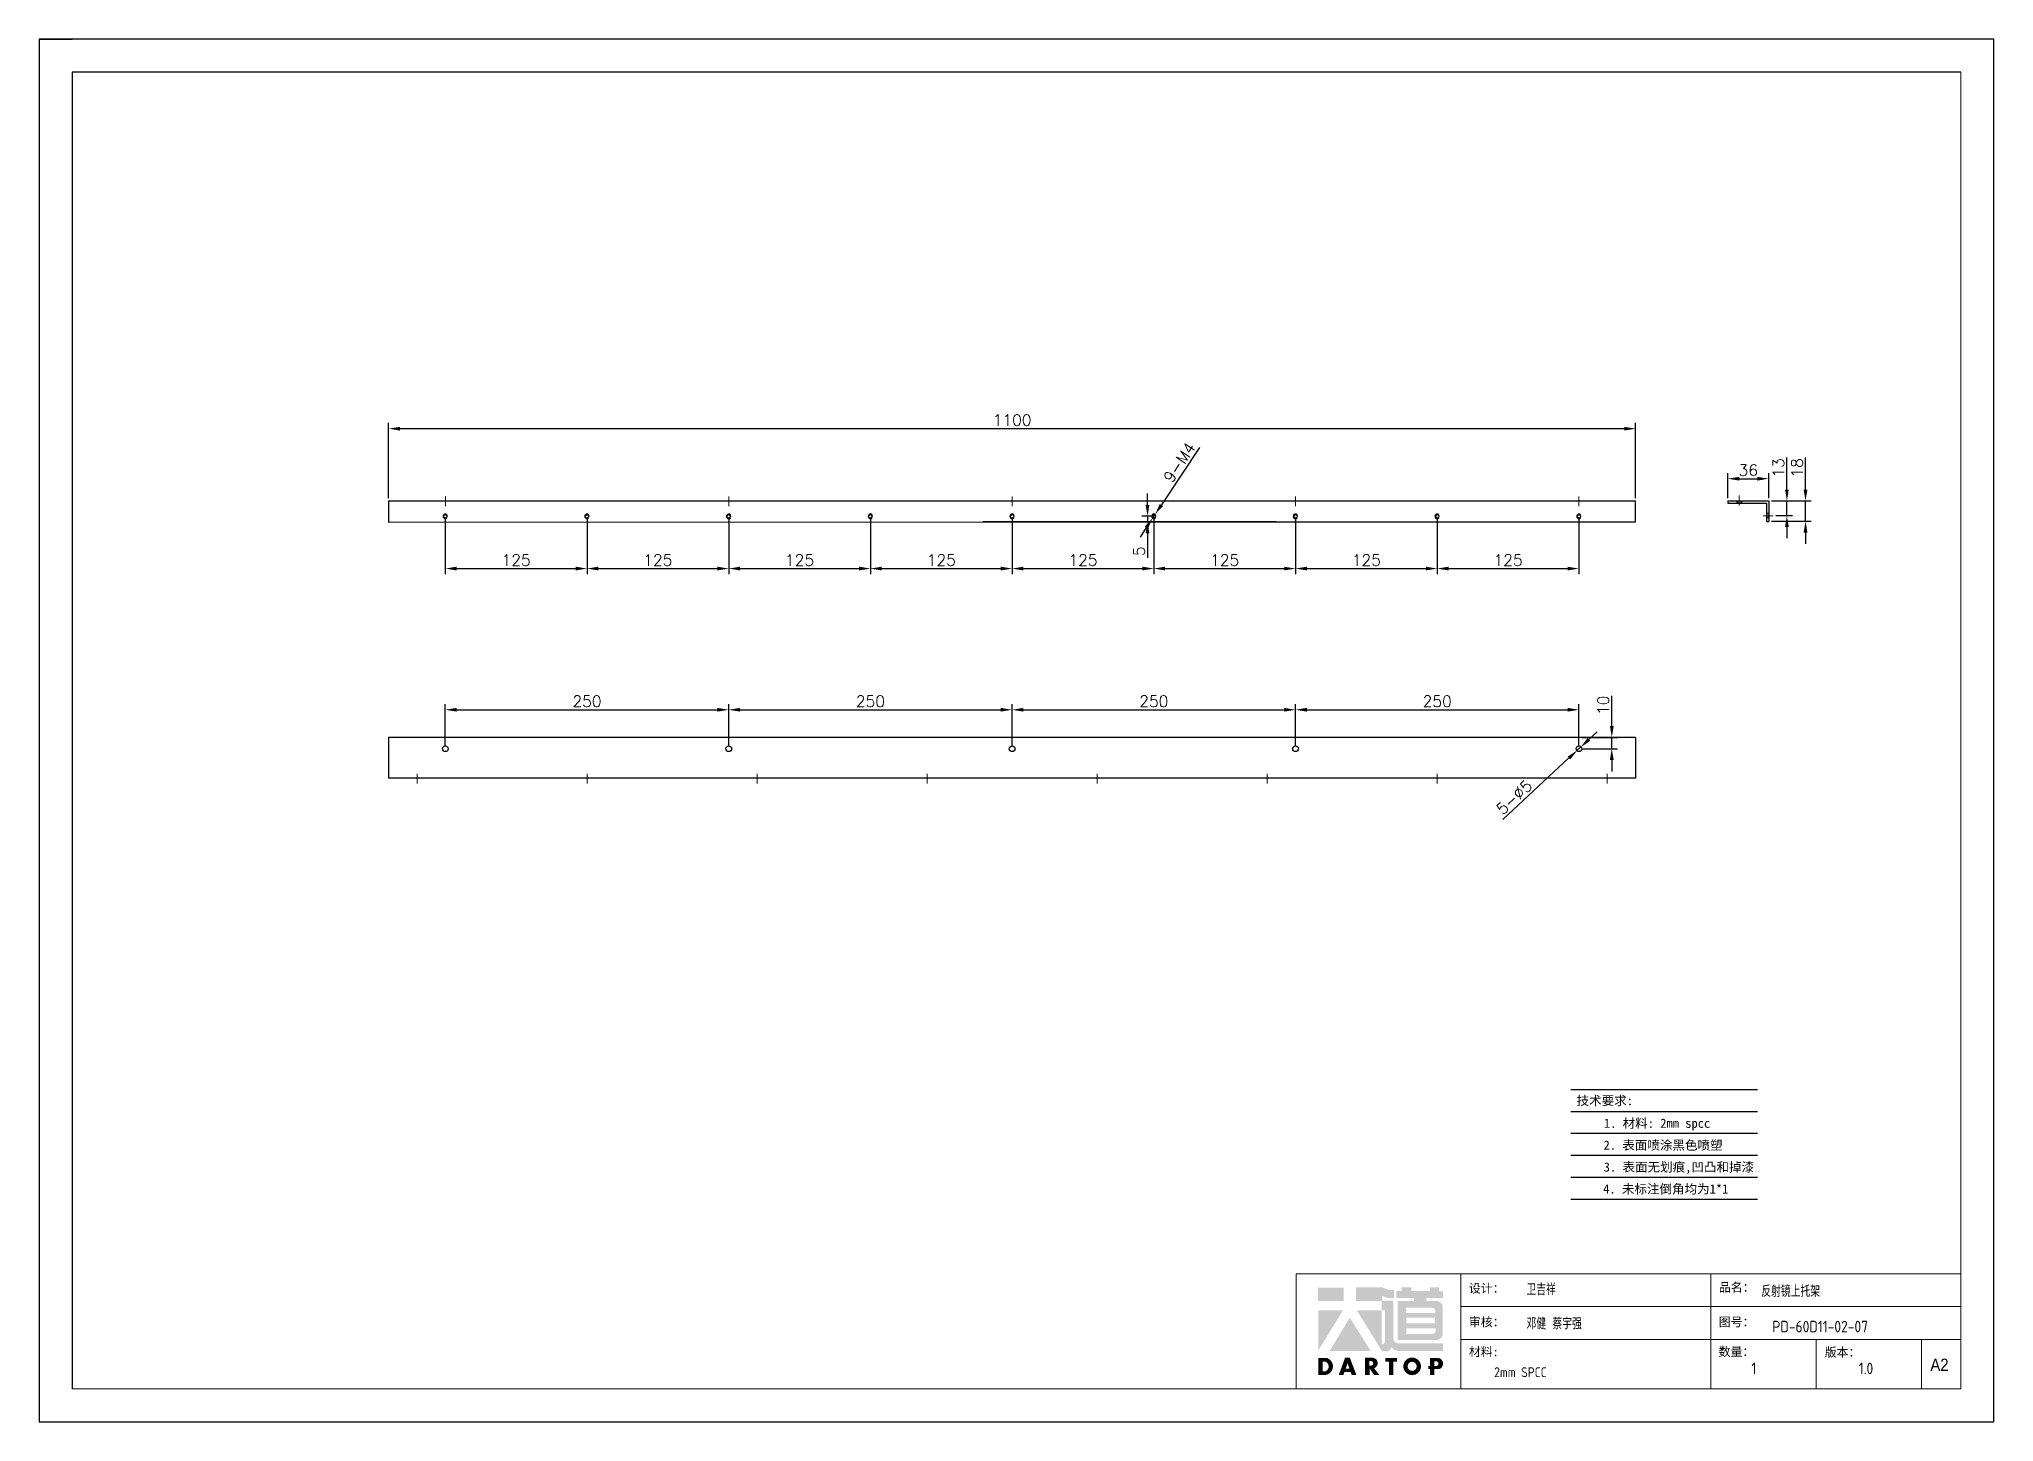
# Model space of a CAD drawing. Header units: millimetres. Extents: x -30327 to 34858, y 4015 to 75103.
# Drawn here: x 1925 to 3650, y 52753 to 53972 of the extents above; entities that cross this region are included whole.
import ezdxf
from ezdxf.enums import TextEntityAlignment as Align

# ---------------------------------------------------------------- set-up
doc = ezdxf.new("R2010")
doc.units = ezdxf.units.MM
doc.linetypes.add('CENTER2', pattern=[28.575, 19.05, -3.175, 3.175, -3.175])
doc.linetypes.add('HIDDEN2', pattern=[4.7625, 3.175, -1.5875])
for name, color, linetype, lineweight in [('A-TITLEBLOCK', 7, 'Continuous', 18), ('cen', 1, 'CENTER2', 9), ('dim', 2, 'Continuous', 9)]:
    doc.layers.add(name, color=color, linetype=linetype, lineweight=lineweight)
for name, color, linetype in [('hidden', 3, 'HIDDEN2'), ('print', 30, 'Continuous'), ('yellow', 2, 'Continuous')]:
    doc.layers.add(name, color=color, linetype=linetype)
doc.styles.add('GB', font='GBENOR.SHX', dxfattribs={"bigfont": 'gbcbig.shx'})
doc.styles.add('HZ', font='')
doc.styles.add('SLDTEXTSTYLE0', font='simfang.ttf', dxfattribs={"bigfont": 'bigfont'})
doc.styles.add('SLDTEXTSTYLE1', font='Gothic.ttf', dxfattribs={"width": 0.913})
doc.styles.get("Standard").update_dxf_attribs({"font": 'txt', "bigfont": 'gbcbig.shx'})
doc.styles.get('HZ').set_extended_font_data('SimSun')
doc.dimstyles.new('1-4', dxfattribs={"dimscale": 4, "dimtxt": 2.5, "dimasz": 2.5, "dimexe": 1.25, "dimexo": 0.625, "dimtad": 1, "dimdsep": 46, "dimtxsty": 'Standard', "dimcen": 2.5, "dimadec": 0, "dimazin": 0, "dimtfac": 1, "dimtmove": 0, "dimatfit": 3, "dimfxl": 0, "dimarcsym": 0})

msp = doc.modelspace()

# ---------------------------------------------------------------- texts
at = {"style": 'HZ'}
for s, height, p in [('技术要求:', 8.10962, (3306.4053, 53036.0331)), ('1. 材料: 2mm spcc ', 8.109624, (3355.3048, 53016.0574)), ('    2. 表面喷涂黑色喷塑  ', 8.109624, (3352.3317, 52996.7488)), ('3. 表面无划痕,凹凸和掉漆', 8.109624, (3371.8025, 52977.4402)), ('4. 未标注倒角均为1*1', 8.109624, (3360.2228, 52958.1315))]:
    msp.add_text(s, height=height, dxfattribs=at).set_placement(p, align=Align.MIDDLE_CENTER)

# ---------------------------------------------------------------- blocks, each defined once
blk = doc.blocks.new('*D707')
at = {"layer": 'Defpoints', "color": 0}
for p in [(2408.6, 53551.2), (2533.6, 53551.2), (2533.6, 53505.1)]:
    blk.add_point(p, dxfattribs=at)
at = {"layer": 'dim', "color": 0, "lineweight": -2}
for p, q in [((2408.6, 53548.7), (2408.6, 53500.1)), ((2533.6, 53548.7), (2533.6, 53500.1)), ((2418.6, 53505.1), (2523.6, 53505.1))]:
    blk.add_line(p, q, dxfattribs=at)
at = {"layer": 'dim', "color": 0}
for points in [[(2418.6, 53506.8), (2418.6, 53503.5), (2408.6, 53505.1)], [(2523.6, 53506.8), (2523.6, 53503.5), (2533.6, 53505.1)]]:
    blk.add_solid(points, dxfattribs=at)
at = {"layer": 'dim', "color": 0, "insert": (2471.1, 53512.6), "char_height": 10, "attachment_point": 5}
blk.add_mtext('125', dxfattribs=at)
blk = doc.blocks.new('*D708')
at = {"layer": 'Defpoints', "color": 0}
for p in [(2533.6, 53551.2), (2658.6, 53551.2), (2658.6, 53505.1)]:
    blk.add_point(p, dxfattribs=at)
at = {"layer": 'dim', "color": 0, "lineweight": -2}
for p, q in [((2533.6, 53548.7), (2533.6, 53500.1)), ((2658.6, 53548.7), (2658.6, 53500.1)), ((2543.6, 53505.1), (2648.6, 53505.1))]:
    blk.add_line(p, q, dxfattribs=at)
at = {"layer": 'dim', "color": 0}
for points in [[(2543.6, 53506.8), (2543.6, 53503.5), (2533.6, 53505.1)], [(2648.6, 53506.8), (2648.6, 53503.5), (2658.6, 53505.1)]]:
    blk.add_solid(points, dxfattribs=at)
at = {"layer": 'dim', "color": 0, "insert": (2596.1, 53512.6), "char_height": 10, "attachment_point": 5}
blk.add_mtext('125', dxfattribs=at)
blk = doc.blocks.new('*D709')
at = {"layer": 'Defpoints', "color": 0}
for p in [(2533.6, 53551.2), (2658.6, 53551.2), (2658.6, 53505.1)]:
    blk.add_point(p, dxfattribs=at)
at = {"layer": 'dim', "color": 0, "lineweight": -2}
for p, q in [((2533.6, 53548.7), (2533.6, 53500.1)), ((2658.6, 53548.7), (2658.6, 53500.1)), ((2543.6, 53505.1), (2648.6, 53505.1))]:
    blk.add_line(p, q, dxfattribs=at)
at = {"layer": 'dim', "color": 0}
for points in [[(2543.6, 53506.8), (2543.6, 53503.5), (2533.6, 53505.1)], [(2648.6, 53506.8), (2648.6, 53503.5), (2658.6, 53505.1)]]:
    blk.add_solid(points, dxfattribs=at)
at = {"layer": 'dim', "color": 0, "insert": (2596.1, 53512.6), "char_height": 10, "attachment_point": 5}
blk.add_mtext('125', dxfattribs=at)
blk = doc.blocks.new('*D710')
at = {"layer": 'Defpoints', "color": 0}
for p in [(2658.6, 53551.2), (2783.6, 53551.2), (2783.6, 53505.1)]:
    blk.add_point(p, dxfattribs=at)
at = {"layer": 'dim', "color": 0, "lineweight": -2}
for p, q in [((2658.6, 53548.7), (2658.6, 53500.1)), ((2783.6, 53548.7), (2783.6, 53500.1)), ((2668.6, 53505.1), (2773.6, 53505.1))]:
    blk.add_line(p, q, dxfattribs=at)
at = {"layer": 'dim', "color": 0}
for points in [[(2668.6, 53506.8), (2668.6, 53503.5), (2658.6, 53505.1)], [(2773.6, 53506.8), (2773.6, 53503.5), (2783.6, 53505.1)]]:
    blk.add_solid(points, dxfattribs=at)
at = {"layer": 'dim', "color": 0, "insert": (2721.1, 53512.6), "char_height": 10, "attachment_point": 5}
blk.add_mtext('125', dxfattribs=at)
blk = doc.blocks.new('*D711')
at = {"layer": 'Defpoints', "color": 0}
for p in [(2783.6, 53551.2), (2908.6, 53551.2), (2908.6, 53505.1)]:
    blk.add_point(p, dxfattribs=at)
at = {"layer": 'dim', "color": 0, "lineweight": -2}
for p, q in [((2783.6, 53548.7), (2783.6, 53500.1)), ((2908.6, 53548.7), (2908.6, 53500.1)), ((2793.6, 53505.1), (2898.6, 53505.1))]:
    blk.add_line(p, q, dxfattribs=at)
at = {"layer": 'dim', "color": 0}
for points in [[(2793.6, 53506.8), (2793.6, 53503.5), (2783.6, 53505.1)], [(2898.6, 53506.8), (2898.6, 53503.5), (2908.6, 53505.1)]]:
    blk.add_solid(points, dxfattribs=at)
at = {"layer": 'dim', "color": 0, "insert": (2846.1, 53512.6), "char_height": 10, "attachment_point": 5}
blk.add_mtext('125', dxfattribs=at)
blk = doc.blocks.new('*D712')
at = {"layer": 'Defpoints', "color": 0}
for p in [(3283.6, 53356.3), (3312.6, 53356.3), (3283.6, 53346.3)]:
    blk.add_point(p, dxfattribs=at)
at = {"layer": 'dim', "color": 0, "lineweight": -2}
for p, q in [((3312.6, 53366.3), (3312.6, 53392.9)), ((3286.1, 53356.3), (3317.6, 53356.3)), ((3312.6, 53346.3), (3312.6, 53356.3)), ((3286.1, 53346.3), (3317.6, 53346.3)), ((3312.6, 53336.3), (3312.6, 53326.3))]:
    blk.add_line(p, q, dxfattribs=at)
at = {"layer": 'dim', "color": 0}
for points in [[(3310.9, 53366.3), (3314.3, 53366.3), (3312.6, 53356.3)], [(3310.9, 53336.3), (3314.3, 53336.3), (3312.6, 53346.3)]]:
    blk.add_solid(points, dxfattribs=at)
at = {"layer": 'dim', "color": 0, "insert": (3305.1, 53384.6), "char_height": 10, "attachment_point": 5, "rotation": 90}
blk.add_mtext('10', dxfattribs=at)
blk = doc.blocks.new('*D713')
at = {"layer": 'Defpoints', "color": 0}
for p in [(2903.1, 53546.2), (2908.6, 53551.2), (2908.6, 53546.2)]:
    blk.add_point(p, dxfattribs=at)
at = {"layer": 'dim', "color": 0, "lineweight": -2}
for p, q in [((2903.1, 53561.2), (2903.1, 53571.2)), ((2906.1, 53551.2), (2898.1, 53551.2)), ((2906.1, 53546.2), (2898.1, 53546.2)), ((2903.1, 53551.2), (2903.1, 53546.2)), ((2903.1, 53536.2), (2903.1, 53514.5))]:
    blk.add_line(p, q, dxfattribs=at)
at = {"layer": 'dim', "color": 0}
for points in [[(2901.4, 53561.2), (2904.7, 53561.2), (2903.1, 53551.2)], [(2901.4, 53536.2), (2904.7, 53536.2), (2903.1, 53546.2)]]:
    blk.add_solid(points, dxfattribs=at)
at = {"layer": 'dim', "color": 0, "insert": (2895.6, 53520.4), "char_height": 10, "attachment_point": 5, "rotation": 90}
blk.add_mtext('5', dxfattribs=at)
blk = doc.blocks.new('*D714')
at = {"layer": 'Defpoints', "color": 0}
for p in [(2907.5, 53549.5), (2909.7, 53552.9)]:
    blk.add_point(p, dxfattribs=at)
at = {"layer": 'dim', "color": 0, "lineweight": -2}
for p, q in [((2949, 53611.9), (2915.3, 53561.2)), ((2907.5, 53549.5), (2909.7, 53552.9)), ((2902, 53541.2), (2896.5, 53532.9))]:
    blk.add_line(p, q, dxfattribs=at)
at = {"layer": 'dim', "color": 0}
for points in [[(2913.9, 53562.1), (2916.7, 53560.3), (2909.7, 53552.9)], [(2900.6, 53542.1), (2903.4, 53540.3), (2907.5, 53549.5)]]:
    blk.add_solid(points, dxfattribs=at)
at = {"layer": 'dim', "color": 0, "insert": (2931.2, 53598.7), "char_height": 10, "attachment_point": 5, "rotation": 56.3889}
blk.add_mtext('9-M4', dxfattribs=at)
blk = doc.blocks.new('*D715')
at = {"layer": 'Defpoints', "color": 0}
for p in [(3282.2, 53344.9), (3285.1, 53347.6)]:
    blk.add_point(p, dxfattribs=at)
at = {"layer": 'dim', "color": 0, "lineweight": -2}
for p, q in [((3292.4, 53354.4), (3299.8, 53361.2)), ((3216.5, 53283.8), (3274.8, 53338.1)), ((3285.1, 53347.6), (3282.2, 53344.9))]:
    blk.add_line(p, q, dxfattribs=at)
at = {"layer": 'dim', "color": 0}
for points in [[(3291.3, 53355.7), (3293.6, 53353.2), (3285.1, 53347.6)], [(3273.7, 53339.3), (3276, 53336.9), (3282.2, 53344.9)]]:
    blk.add_solid(points, dxfattribs=at)
at = {"layer": 'dim', "color": 0, "insert": (3226.6, 53303.5), "char_height": 10, "attachment_point": 5, "rotation": 42.8983}
blk.add_mtext('5-%%C5', dxfattribs=at)
blk = doc.blocks.new('*D718')
at = {"layer": 'Defpoints', "color": 0}
for p in [(3451, 53584.4), (3415, 53564.8), (3451, 53564.8)]:
    blk.add_point(p, dxfattribs=at)
at = {"layer": 'dim', "color": 0, "lineweight": -2}
for p, q in [((3415, 53567.3), (3415, 53589.4)), ((3425, 53584.4), (3441, 53584.4)), ((3451, 53567.3), (3451, 53589.4))]:
    blk.add_line(p, q, dxfattribs=at)
at = {"layer": 'dim', "color": 0}
for points in [[(3425, 53586), (3425, 53582.7), (3415, 53584.4)], [(3441, 53586), (3441, 53582.7), (3451, 53584.4)]]:
    blk.add_solid(points, dxfattribs=at)
at = {"layer": 'dim', "color": 0, "insert": (3433, 53591.9), "char_height": 10, "attachment_point": 5}
blk.add_mtext('36', dxfattribs=at)
blk = doc.blocks.new('*D719')
at = {"layer": 'Defpoints', "color": 0}
for p in [(3451, 53564.8), (3483.5, 53564.8), (3451, 53546.8)]:
    blk.add_point(p, dxfattribs=at)
at = {"layer": 'dim', "color": 0, "lineweight": -2}
for p, q in [((3483.5, 53574.8), (3483.5, 53603.1)), ((3453.5, 53564.8), (3488.5, 53564.8)), ((3483.5, 53546.8), (3483.5, 53564.8)), ((3453.5, 53546.8), (3488.5, 53546.8)), ((3483.5, 53536.8), (3483.5, 53526.8))]:
    blk.add_line(p, q, dxfattribs=at)
at = {"layer": 'dim', "color": 0}
for points in [[(3481.8, 53574.8), (3485.2, 53574.8), (3483.5, 53564.8)], [(3481.8, 53536.8), (3485.2, 53536.8), (3483.5, 53546.8)]]:
    blk.add_solid(points, dxfattribs=at)
at = {"layer": 'dim', "color": 0, "insert": (3476, 53593.9), "char_height": 10, "attachment_point": 5, "rotation": 90}
blk.add_mtext('18', dxfattribs=at)
blk = doc.blocks.new('*D720')
at = {"layer": 'Defpoints', "color": 0}
for p in [(2908.6, 53551.2), (3033.6, 53551.2), (3033.6, 53505.1)]:
    blk.add_point(p, dxfattribs=at)
at = {"layer": 'dim', "color": 0, "lineweight": -2}
for p, q in [((2908.6, 53548.7), (2908.6, 53500.1)), ((3033.6, 53548.7), (3033.6, 53500.1)), ((2918.6, 53505.1), (3023.6, 53505.1))]:
    blk.add_line(p, q, dxfattribs=at)
at = {"layer": 'dim', "color": 0}
for points in [[(2918.6, 53506.8), (2918.6, 53503.5), (2908.6, 53505.1)], [(3023.6, 53506.8), (3023.6, 53503.5), (3033.6, 53505.1)]]:
    blk.add_solid(points, dxfattribs=at)
at = {"layer": 'dim', "color": 0, "insert": (2971.1, 53512.6), "char_height": 10, "attachment_point": 5}
blk.add_mtext('125', dxfattribs=at)
blk = doc.blocks.new('*D721')
at = {"layer": 'Defpoints', "color": 0}
for p in [(3033.6, 53551.2), (3158.6, 53551.2), (3158.6, 53505.1)]:
    blk.add_point(p, dxfattribs=at)
at = {"layer": 'dim', "color": 0, "lineweight": -2}
for p, q in [((3033.6, 53548.7), (3033.6, 53500.1)), ((3158.6, 53548.7), (3158.6, 53500.1)), ((3043.6, 53505.1), (3148.6, 53505.1))]:
    blk.add_line(p, q, dxfattribs=at)
at = {"layer": 'dim', "color": 0}
for points in [[(3043.6, 53506.8), (3043.6, 53503.5), (3033.6, 53505.1)], [(3148.6, 53506.8), (3148.6, 53503.5), (3158.6, 53505.1)]]:
    blk.add_solid(points, dxfattribs=at)
at = {"layer": 'dim', "color": 0, "insert": (3096.1, 53512.6), "char_height": 10, "attachment_point": 5}
blk.add_mtext('125', dxfattribs=at)
blk = doc.blocks.new('*D722')
at = {"layer": 'Defpoints', "color": 0}
for p in [(3158.6, 53551.2), (3283.6, 53551.2), (3283.6, 53505.1)]:
    blk.add_point(p, dxfattribs=at)
at = {"layer": 'dim', "color": 0, "lineweight": -2}
for p, q in [((3158.6, 53548.7), (3158.6, 53500.1)), ((3283.6, 53548.7), (3283.6, 53500.1)), ((3168.6, 53505.1), (3273.6, 53505.1))]:
    blk.add_line(p, q, dxfattribs=at)
at = {"layer": 'dim', "color": 0}
for points in [[(3168.6, 53506.8), (3168.6, 53503.5), (3158.6, 53505.1)], [(3273.6, 53506.8), (3273.6, 53503.5), (3283.6, 53505.1)]]:
    blk.add_solid(points, dxfattribs=at)
at = {"layer": 'dim', "color": 0, "insert": (3221.1, 53512.6), "char_height": 10, "attachment_point": 5}
blk.add_mtext('125', dxfattribs=at)
blk = doc.blocks.new('*D723')
at = {"color": 0, "lineweight": -2}
for p, q in [((3467.1, 53574.8), (3467.1, 53603.1)), ((3456, 53564.8), (3472.1, 53564.8)), ((3467.1, 53551.8), (3467.1, 53564.8)), ((3457.3, 53551.8), (3472.1, 53551.8)), ((3467.1, 53541.8), (3467.1, 53531.8))]:
    blk.add_line(p, q, dxfattribs=at)
at = {"color": 0}
for points in [[(3465.4, 53574.8), (3468.7, 53574.8), (3467.1, 53564.8)], [(3465.4, 53541.8), (3468.7, 53541.8), (3467.1, 53551.8)]]:
    blk.add_solid(points, dxfattribs=at)
at = {"layer": 'Defpoints', "color": 0}
for p in [(3453.5, 53564.8), (3467.1, 53564.8), (3454.8, 53551.8)]:
    blk.add_point(p, dxfattribs=at)
at = {"color": 0, "insert": (3459.6, 53593.9), "char_height": 10, "attachment_point": 5, "rotation": 90}
blk.add_mtext('13', dxfattribs=at)
blk = doc.blocks.new('*D692')
at = {"layer": 'Defpoints', "color": 0}
for p in [(3333.6, 53628.5), (2233.6, 53564.7), (3333.6, 53564.8)]:
    blk.add_point(p, dxfattribs=at)
at = {"layer": 'yellow', "color": 0, "lineweight": -2}
for p, q in [((2233.6, 53567.2), (2233.6, 53633.5)), ((3333.6, 53567.3), (3333.6, 53633.5)), ((2243.6, 53628.5), (3323.6, 53628.5))]:
    blk.add_line(p, q, dxfattribs=at)
at = {"layer": 'yellow', "color": 0}
for points in [[(2243.6, 53630.1), (2243.6, 53626.8), (2233.6, 53628.5)], [(3323.6, 53630.1), (3323.6, 53626.8), (3333.6, 53628.5)]]:
    blk.add_solid(points, dxfattribs=at)
at = {"layer": 'yellow', "color": 0, "insert": (2783.6, 53636), "char_height": 10, "attachment_point": 5}
blk.add_mtext('1100', dxfattribs=at)
blk = doc.blocks.new('*D750')
at = {"layer": 'Defpoints', "color": 0}
for p in [(2283.6, 53551.2), (2408.6, 53551.2), (2408.6, 53505.1)]:
    blk.add_point(p, dxfattribs=at)
at = {"layer": 'dim', "color": 0, "lineweight": -2}
for p, q in [((2283.6, 53548.7), (2283.6, 53500.1)), ((2408.6, 53548.7), (2408.6, 53500.1)), ((2293.6, 53505.1), (2398.6, 53505.1))]:
    blk.add_line(p, q, dxfattribs=at)
at = {"layer": 'dim', "color": 0}
for points in [[(2293.6, 53506.8), (2293.6, 53503.5), (2283.6, 53505.1)], [(2398.6, 53506.8), (2398.6, 53503.5), (2408.6, 53505.1)]]:
    blk.add_solid(points, dxfattribs=at)
at = {"layer": 'dim', "color": 0, "insert": (2346.1, 53512.6), "char_height": 10, "attachment_point": 5}
blk.add_mtext('125', dxfattribs=at)
blk = doc.blocks.new('*D953')
at = {"layer": 'Defpoints', "color": 0}
for p in [(2533.6, 53380.6), (2283.6, 53346.3), (2533.6, 53346.3)]:
    blk.add_point(p, dxfattribs=at)
at = {"layer": 'dim', "color": 0, "lineweight": -2}
for p, q in [((2283.6, 53348.8), (2283.6, 53385.6)), ((2293.6, 53380.6), (2523.6, 53380.6)), ((2533.6, 53348.8), (2533.6, 53385.6))]:
    blk.add_line(p, q, dxfattribs=at)
at = {"layer": 'dim', "color": 0}
for points in [[(2293.6, 53382.3), (2293.6, 53379), (2283.6, 53380.6)], [(2523.6, 53382.3), (2523.6, 53379), (2533.6, 53380.6)]]:
    blk.add_solid(points, dxfattribs=at)
at = {"layer": 'dim', "color": 0, "insert": (2408.6, 53388.1), "char_height": 10, "attachment_point": 5}
blk.add_mtext('250', dxfattribs=at)
blk = doc.blocks.new('*D954')
at = {"layer": 'Defpoints', "color": 0}
for p in [(2783.6, 53380.6), (2533.6, 53346.3), (2783.6, 53346.3)]:
    blk.add_point(p, dxfattribs=at)
at = {"layer": 'dim', "color": 0, "lineweight": -2}
for p, q in [((2533.6, 53348.8), (2533.6, 53385.6)), ((2543.6, 53380.6), (2773.6, 53380.6)), ((2783.6, 53348.8), (2783.6, 53385.6))]:
    blk.add_line(p, q, dxfattribs=at)
at = {"layer": 'dim', "color": 0}
for points in [[(2543.6, 53382.3), (2543.6, 53379), (2533.6, 53380.6)], [(2773.6, 53382.3), (2773.6, 53379), (2783.6, 53380.6)]]:
    blk.add_solid(points, dxfattribs=at)
at = {"layer": 'dim', "color": 0, "insert": (2658.6, 53388.1), "char_height": 10, "attachment_point": 5}
blk.add_mtext('250', dxfattribs=at)
blk = doc.blocks.new('*D955')
at = {"layer": 'Defpoints', "color": 0}
for p in [(2783.6, 53380.6), (2533.6, 53346.3), (2783.6, 53346.3)]:
    blk.add_point(p, dxfattribs=at)
at = {"layer": 'dim', "color": 0, "lineweight": -2}
for p, q in [((2533.6, 53348.8), (2533.6, 53385.6)), ((2543.6, 53380.6), (2773.6, 53380.6)), ((2783.6, 53348.8), (2783.6, 53385.6))]:
    blk.add_line(p, q, dxfattribs=at)
at = {"layer": 'dim', "color": 0}
for points in [[(2543.6, 53382.3), (2543.6, 53379), (2533.6, 53380.6)], [(2773.6, 53382.3), (2773.6, 53379), (2783.6, 53380.6)]]:
    blk.add_solid(points, dxfattribs=at)
at = {"layer": 'dim', "color": 0, "insert": (2658.6, 53388.1), "char_height": 10, "attachment_point": 5}
blk.add_mtext('250', dxfattribs=at)
blk = doc.blocks.new('*D956')
at = {"layer": 'Defpoints', "color": 0}
for p in [(3033.6, 53380.6), (2783.6, 53346.3), (3033.6, 53346.3)]:
    blk.add_point(p, dxfattribs=at)
at = {"layer": 'dim', "color": 0, "lineweight": -2}
for p, q in [((2783.6, 53348.8), (2783.6, 53385.6)), ((2793.6, 53380.6), (3023.6, 53380.6)), ((3033.6, 53348.8), (3033.6, 53385.6))]:
    blk.add_line(p, q, dxfattribs=at)
at = {"layer": 'dim', "color": 0}
for points in [[(2793.6, 53382.3), (2793.6, 53379), (2783.6, 53380.6)], [(3023.6, 53382.3), (3023.6, 53379), (3033.6, 53380.6)]]:
    blk.add_solid(points, dxfattribs=at)
at = {"layer": 'dim', "color": 0, "insert": (2908.6, 53388.1), "char_height": 10, "attachment_point": 5}
blk.add_mtext('250', dxfattribs=at)
blk = doc.blocks.new('*D957')
at = {"layer": 'Defpoints', "color": 0}
for p in [(3283.6, 53380.6), (3033.6, 53346.3), (3283.6, 53346.3)]:
    blk.add_point(p, dxfattribs=at)
at = {"layer": 'dim', "color": 0, "lineweight": -2}
for p, q in [((3033.6, 53348.8), (3033.6, 53385.6)), ((3043.6, 53380.6), (3273.6, 53380.6)), ((3283.6, 53348.8), (3283.6, 53385.6))]:
    blk.add_line(p, q, dxfattribs=at)
at = {"layer": 'dim', "color": 0}
for points in [[(3043.6, 53382.3), (3043.6, 53379), (3033.6, 53380.6)], [(3273.6, 53382.3), (3273.6, 53379), (3283.6, 53380.6)]]:
    blk.add_solid(points, dxfattribs=at)
at = {"layer": 'dim', "color": 0, "insert": (3158.6, 53388.1), "char_height": 10, "attachment_point": 5}
blk.add_mtext('250', dxfattribs=at)
blk = doc.blocks.new('Dartop Logo')
at = {"true_color": 0xc40018}
h = blk.add_hatch(color=12, dxfattribs=at)
h.set_gradient(color1=(196, 0, 24), color2=(196, 0, 24), tint=1)
h.paths.add_polyline_path([(30.39, -3.87), (33.08, -5.04), (35.99, -5.04), (35.99, -1.19), (33.59, -1.19), (30.46, 0.05), (17.94, 0.05), (17.94, -6.46), (30.12, -6.46), (30.12, -6.59), (30.12, -10.75), (18.31, -10.75), (30.46, -30.31), (32.87, -30.31, 0.279375), (34.63, -28.6), (34.63, -28.51), (34.84, -28.51, 0.143145), (38.15, -30.2), (59.27, -30.2), (59.27, -26.49), (38.06, -26.49, -0.414214), (35.75, -24.18), (35.75, -6.26), (30.39, -6.26)])
h.paths.add_polyline_path([(30.25, -10.84), (31.8, -10.84), (31.8, -26.02, -0.088936), (30.9, -26.94), (30.24, -26.94)], flags=16)
h = blk.add_hatch(color=12, dxfattribs=at)
h.set_gradient(color1=(196, 0, 24), color2=(196, 0, 24), tint=1)
h.paths.add_polyline_path([(59.24, -1.73), (57.36, -1.73), (57.36, 0.06), (53.06, 0.06), (53.06, -1.64), (44.29, -1.64), (44.29, 0.15), (39.7, 0.15), (39.7, -1.67), (37.16, -1.67), (37.16, -4.97), (45.54, -4.97), (45.54, -6.42), (37.73, -6.42), (37.73, -24.88), (56.26, -24.88, 0.414214), (59.15, -21.99), (59.15, -9.35, 0.414214), (56.26, -6.46), (51.36, -6.46), (51.36, -5.03), (59.24, -5.03)])
h.paths.add_polyline_path([(54.21, -9.59, -0.414214), (55.66, -11.04), (55.66, -12.1), (41.79, -12.1), (41.79, -9.59)], flags=16)
h.paths.add_polyline_path([(55.57, -14.33), (55.57, -17.01), (41.88, -17.01), (41.88, -14.33)], flags=16)
h.paths.add_polyline_path([(55.75, -19.43), (55.75, -20.57, -0.414214), (54.3, -22.02), (41.88, -22.02), (41.88, -19.43)], flags=16)
h = blk.add_hatch(color=12, dxfattribs=at)
h.set_gradient(color1=(196, 0, 24), color2=(196, 0, 24), tint=1)
h.paths.add_polyline_path([(12.18, 0), (0, 0), (0, -6.37), (12.18, -6.37)])
h = blk.add_hatch(color=12, dxfattribs=at)
h.set_gradient(color1=(196, 0, 24), color2=(196, 0, 24), tint=1)
h.paths.add_polyline_path([(11.79, -10.83), (0.03, -10.83), (0.03, -30.03)])
h = blk.add_hatch(color=12, dxfattribs=at)
h.set_gradient(color1=(196, 0, 24), color2=(196, 0, 24), tint=1)
h.paths.add_polyline_path([(15.05, -14.31), (5.44, -30.15), (25.01, -30.15)])
at = {"true_color": 0x646464}
h = blk.add_hatch(color=251, dxfattribs=at)
h.set_gradient(color1=(100, 100, 100), color2=(100, 100, 100), tint=1)
h.paths.add_polyline_path([(4.15, -33.43), (0.11, -33.43), (0.11, -41.5), (3.51, -41.5, 0.793016)])
h.paths.add_polyline_path([(3.57, -39.73), (2.16, -39.73), (2.16, -35.19), (3.42, -35.19, -0.671361)], flags=16)
h = blk.add_hatch(color=251, dxfattribs=at)
h.set_gradient(color1=(100, 100, 100), color2=(100, 100, 100), tint=1)
h.paths.add_polyline_path([(15.08, -33.36), (12.78, -33.36), (9.82, -41.51), (12, -41.51), (12.51, -40.06), (15.46, -40.06), (15.99, -41.52), (18.19, -41.52)])
h.paths.add_polyline_path([(14.9, -38.51), (13.07, -38.51), (13.97, -35.95)], flags=16)
h = blk.add_hatch(color=251, dxfattribs=at)
h.set_gradient(color1=(100, 100, 100), color2=(100, 100, 100), tint=1)
h.paths.add_polyline_path([(26.27, -33.36), (22.3, -33.36), (22.3, -41.51), (24.4, -41.51), (24.4, -38.28), (26.55, -41.54), (29.09, -41.54), (26.61, -38.3, 0.744055)])
h.paths.add_polyline_path([(24.38, -37.08), (24.38, -34.94), (25.32, -34.94, -0.796809), (25.3, -37.08)], flags=16)
h = blk.add_hatch(color=251, dxfattribs=at)
h.set_gradient(color1=(100, 100, 100), color2=(100, 100, 100), tint=1)
h.paths.add_polyline_path([(37.44, -33.4), (31.88, -33.4), (31.88, -35.16), (33.61, -35.16), (33.61, -41.52), (35.69, -41.52), (35.69, -35.16), (37.44, -35.16)])
h = blk.add_hatch(color=251, dxfattribs=at)
h.set_gradient(color1=(100, 100, 100), color2=(100, 100, 100), tint=1)
h.paths.add_polyline_path([(40.46, -37.41, 1), (48.83, -37.41, 1)])
h.paths.add_polyline_path([(46.8, -37.41, -1), (42.5, -37.41, -1)], flags=16)
h = blk.add_hatch(color=251, dxfattribs=at)
h.set_gradient(color1=(100, 100, 100), color2=(100, 100, 100), tint=1)
h.paths.add_polyline_path([(56.85, -33.38), (56.73, -33.38), (53.19, -33.38), (53.19, -37.19), (52.26, -37.19), (52.26, -38.73), (53.18, -38.73), (53.18, -41.5), (55.24, -41.5), (55.24, -38.72), (57.51, -38.72, 0.812304)])
h.paths.add_polyline_path([(55.21, -37.18), (55.21, -35.05), (56.39, -35.05, -0.778213), (56.27, -37.18)], flags=16)
blk = doc.blocks.new('DT-A2-TITLE')
for p, q in [((594, 420), (0, 420)), ((0, 420), (0, 420)), ((0, 420), (0, 0)), ((0, 420), (10, 420)), ((594, 0), (594, 420)), ((10, 410), (10, 10)), ((584, 410), (10, 410))]:
    blk.add_line(p, q)
at = {"layer": 'A-TITLEBLOCK', "color": 7}
for p, q in [((584, 410), (584, 10)), ((594, 0), (594, 297)), ((382, 10), (382, 45)), ((584, 45), (382, 45)), ((432, 45), (432, 10)), ((508, 45), (508, 10)), ((584, 35), (432, 35)), ((432, 25), (584.08, 25)), ((540, 10), (540, 25)), ((572, 10), (572, 25)), ((10, 10), (584, 10)), ((0, 0), (594, 0))]:
    blk.add_line(p, q, dxfattribs=at)
at = {"layer": 'A-TITLEBLOCK', "xscale": 0.6400000000000001, "yscale": 0.6400000000000001, "zscale": 0.6400000000000001}
blk.add_blockref('Dartop Logo', (388.65, 40.81), dxfattribs=at)
at = {"style": 'GB'}
for tag, p, height in [('#设计', (451.96, 38.52), 3.5), ('#品名', (523.32, 37.95), 3.5), ('#审核', (451.99, 28.1), 3.5), ('#图号', (526.67, 27.2), 3.5), ('#数量', (520.33, 14.51), 3.5), ('#版本', (552.92, 14.47), 3.5), ('#材料说明', (442.15, 13.59), 3)]:
    blk.add_attdef(tag, p, '', height=height, dxfattribs=at)
at = {"layer": 'A-TITLEBLOCK', "color": 7, "attachment_point": 1}
for s, insert, char_height, style in [('设计：', (434.47, 41.87), 2.646, 'SLDTEXTSTYLE0'), ('品名：', (510.43, 42.19), 2.646, 'SLDTEXTSTYLE0'), ('审核：', (434.47, 31.64), 2.646, 'SLDTEXTSTYLE0'), ('图号：', (510.4, 31.66), 2.646, 'SLDTEXTSTYLE0'), ('材料:', (434.47, 22.62), 2.646, 'SLDTEXTSTYLE0'), ('数量：', (510.35, 22.64), 2.646, 'SLDTEXTSTYLE0'), ('版本：', (542.59, 22.48), 2.646, 'SLDTEXTSTYLE0'), ('A2', (574.7, 19.21), 3.704, 'SLDTEXTSTYLE1')]:
    blk.add_mtext(s, dxfattribs=dict(at, insert=insert, char_height=char_height, style=style))

# ---------------------------------------------------------------- dimensions: what is measured, and where the dimension line sits
dim = msp.add_linear_dim(base=(3467.0573, 53564.7522), p1=(3454.7675, 53551.754), p2=(3453.4957, 53564.7522), angle=90, dimstyle='1-4')
dim.commit()
dim.dimension.update_dxf_attribs({"geometry": '*D723', "text_midpoint": (3459.5573, 53593.9189)})
at = {"layer": 'dim'}
for p1, p2, text, picture, middle in [((2907.5305, 53549.5444), (2909.7447, 53552.8757), '9-M4', '*D714', (2937.4322, 53594.5313)), ((3285.103, 53347.6295), (3282.1727, 53344.9067), '5-%%C5', '*D715', (3231.7151, 53298.0214))]:
    dim = msp.add_diameter_dim_2p(p1=p1, p2=p2, text=text, dimstyle='1-4', dxfattribs=at)
    dim.commit()
    dim.dimension.update_dxf_attribs({"geometry": picture, "text_midpoint": middle, "dimtype": 163})
for base, p1, p2, picture, middle in [((3450.9957, 53584.3652), (3414.9957, 53564.7522), (3450.9957, 53564.7522), '*D718', (3432.9957, 53591.8652)), ((2408.6376, 53505.1436), (2283.6376, 53551.1954), (2408.6376, 53551.1954), '*D750', (2346.1376, 53512.6436)), ((2533.6376, 53505.1436), (2408.6376, 53551.1954), (2533.6376, 53551.1954), '*D707', (2471.1376, 53512.6436)), ((2658.6376, 53505.1436), (2533.6376, 53551.1954), (2658.6376, 53551.1954), '*D708', (2596.1376, 53512.6436)), ((2658.6376, 53505.1436), (2533.6376, 53551.1954), (2658.6376, 53551.1954), '*D709', (2596.1376, 53512.6436)), ((2783.6376, 53505.1436), (2658.6376, 53551.1954), (2783.6376, 53551.1954), '*D710', (2721.1376, 53512.6436)), ((2908.6376, 53505.1436), (2783.6376, 53551.1954), (2908.6376, 53551.1954), '*D711', (2846.1376, 53512.6436)), ((3033.6376, 53505.1436), (2908.6376, 53551.1954), (3033.6376, 53551.1954), '*D720', (2971.1376, 53512.6436)), ((3158.6376, 53505.1436), (3033.6376, 53551.1954), (3158.6376, 53551.1954), '*D721', (3096.1376, 53512.6436)), ((3283.6376, 53505.1436), (3158.6376, 53551.1954), (3283.6376, 53551.1954), '*D722', (3221.1376, 53512.6436)), ((2533.6385, 53380.6469), (2283.6385, 53346.2583), (2533.6385, 53346.2583), '*D953', (2408.6385, 53388.1469)), ((2783.6385, 53380.6469), (2533.6385, 53346.2583), (2783.6385, 53346.2583), '*D954', (2658.6385, 53388.1469)), ((2783.6385, 53380.6469), (2533.6385, 53346.2583), (2783.6385, 53346.2583), '*D955', (2658.6385, 53388.1469)), ((3033.6385, 53380.6469), (2783.6385, 53346.2583), (3033.6385, 53346.2583), '*D956', (2908.6385, 53388.1469)), ((3283.6385, 53380.6469), (3033.6385, 53346.2583), (3283.6385, 53346.2583), '*D957', (3158.6385, 53388.1469))]:
    dim = msp.add_linear_dim(base=base, p1=p1, p2=p2, dimstyle='1-4', dxfattribs=at)
    dim.commit()
    dim.dimension.update_dxf_attribs({"geometry": picture, "text_midpoint": middle})
for base, p1, p2, angle, picture, middle in [((3483.4911, 53564.7522), (3450.9957, 53546.7522), (3450.9957, 53564.7522), 90, '*D719', (3475.9911, 53593.9189)), ((2903.0802, 53546.2121), (2908.6376, 53551.21), (2908.6376, 53546.2121), 270, '*D713', (2895.5802, 53520.3787)), ((3312.5884, 53356.2738), (3283.6382, 53346.273), (3283.6382, 53356.2738), 270, '*D712', (3305.0884, 53384.6072))]:
    dim = msp.add_linear_dim(base=base, p1=p1, p2=p2, angle=angle, dimstyle='1-4', dxfattribs=at)
    dim.commit()
    dim.dimension.update_dxf_attribs({"geometry": picture, "text_midpoint": middle})
at = {"layer": 'yellow'}
dim = msp.add_linear_dim(base=(3333.6376, 53628.4641), p1=(2233.6376, 53564.7335), p2=(3333.6376, 53564.7522), dimstyle='1-4', dxfattribs=at)
dim.commit()
dim.dimension.update_dxf_attribs({"geometry": '*D692', "text_midpoint": (2783.6376, 53635.9641)})

# ---------------------------------------------------------------- linework, layer by layer
for p, q in [((2233.6376, 53564.7335), (3333.6376, 53564.7522)), ((2233.6382, 53564.7335), (2233.6379, 53546.1922)), ((3333.6379, 53546.2109), (3333.6376, 53564.7522)), ((3414.9957, 53564.7522), (3450.9957, 53564.7522)), ((3448.9957, 53562.7522), (3448.9957, 53546.7522)), ((3450.9957, 53564.7522), (3450.9957, 53546.7522)), ((2233.6379, 53546.1922), (3333.6379, 53546.2109)), ((2233.6379, 53546.1922), (2233.6379, 53546.1922)), ((3016.6379, 53546.2021), (2757.6379, 53546.2021)), ((2899.6379, 53546.2109), (3333.6379, 53546.2109)), ((3448.9957, 53546.7522), (3450.9957, 53546.7522)), ((3333.6379, 53356.2738), (2233.6379, 53356.2738)), ((2233.6379, 53356.2738), (2233.6379, 53320.2726)), ((3333.6379, 53356.2738), (3333.6379, 53320.2726)), ((3333.6379, 53320.2726), (2233.6379, 53320.2726))]:
    msp.add_line(p, q)
msp.add_lwpolyline([(3414.9957, 53564.7522), (3414.9957, 53562.7522), (3448.9957, 53562.7522)])
for centre, radius in [((2283.6376, 53551.1954), 1.5), ((2408.6376, 53551.1954), 1.5), ((2533.6376, 53551.1954), 1.5), ((2658.6376, 53551.2003), 1.5), ((2783.6376, 53551.2052), 1.5), ((2908.6376, 53551.21), 1.5), ((3033.6376, 53551.21), 1.5), ((3158.6376, 53551.21), 1.5), ((3283.6376, 53551.21), 1.5), ((2283.6382, 53346.2583), 2.5), ((2533.6382, 53346.2632), 2.5), ((2783.6382, 53346.2632), 2.5), ((3033.6382, 53346.2681), 2.5), ((3283.6382, 53346.273), 2.5)]:
    msp.add_circle(centre, radius)
for centre in [(2283.6376, 53551.1954), (2408.6376, 53551.1954), (2533.6376, 53551.1954), (2658.6376, 53551.2003), (2783.6376, 53551.2052), (2908.6376, 53551.21), (3033.6376, 53551.21), (3158.6376, 53551.21), (3283.6376, 53551.21)]:
    msp.add_arc(centre, 2, 45, 315)
at = {"layer": 'cen'}
for p, q in [((2283.6376, 53568.6725), (2283.6376, 53560.0431)), ((2533.6376, 53568.6725), (2533.6376, 53560.0431)), ((2783.6376, 53568.6725), (2783.6376, 53560.0431)), ((3033.6376, 53568.6725), (3033.6376, 53560.0431)), ((3283.6376, 53568.6725), (3283.6376, 53560.0431)), ((3424.9957, 53560.8226), (3424.9957, 53569.452)), ((2258.6379, 53324.2022), (2258.6379, 53315.5728)), ((2408.6379, 53324.2022), (2408.6379, 53315.5728)), ((2558.6379, 53324.2022), (2558.6379, 53315.5728)), ((2708.6379, 53324.2022), (2708.6379, 53315.5728)), ((2858.6379, 53324.2022), (2858.6379, 53315.5728)), ((3008.6379, 53324.2022), (3008.6379, 53315.5728)), ((3158.6379, 53324.2022), (3158.6379, 53315.5728)), ((3308.6379, 53324.2022), (3308.6379, 53315.5728))]:
    msp.add_line(p, q, dxfattribs=at)
at = {"layer": 'cen', "ltscale": 4}
msp.add_line((3454.7675, 53551.754), (3446.189, 53551.754), dxfattribs=at)
at = {"layer": 'Defpoints'}
for p, q in [((3276.5389, 53045.7779), (3440.9939, 53045.7779)), ((3276.5389, 53026.4692), (3440.9939, 53026.4692)), ((3276.5389, 53026.4692), (3440.9939, 53026.4692)), ((3276.5389, 53007.1606), (3440.9939, 53007.1606)), ((3276.5389, 52987.852), (3440.9939, 52987.852)), ((3276.5389, 52968.5434), (3440.9939, 52968.5434)), ((3276.5389, 52949.2347), (3440.9939, 52949.2347))]:
    msp.add_line(p, q, dxfattribs=at)
at = {"layer": 'hidden', "ltscale": 4}
for p, q in [((3422.9957, 53564.7522), (3422.9957, 53562.7522)), ((3423.4957, 53564.7522), (3423.4957, 53562.7522)), ((3426.4957, 53564.7522), (3426.4957, 53562.7522)), ((3426.9957, 53564.7522), (3426.9957, 53562.7522)), ((3450.9957, 53553.754), (3448.9957, 53553.754)), ((3450.9957, 53553.254), (3448.9957, 53553.254)), ((3450.9957, 53550.254), (3448.9957, 53550.254)), ((3450.9957, 53549.754), (3448.9957, 53549.754))]:
    msp.add_line(p, q, dxfattribs=at)
at = {"layer": 'print'}
msp.add_lwpolyline([(1925.2708, 52752.7093), (3649.6766, 52752.7093), (3649.6766, 53971.9861), (1925.2708, 53971.9861)], close=True, dxfattribs=at)

# ---------------------------------------------------------------- block references
at = {"xscale": 2.90304, "yscale": 2.90304, "zscale": 2.90304}
msp.add_blockref('DT-A2-TITLE', (1925.2708, 52752.7093), dxfattribs=at).add_auto_attribs({'#设计': '卫吉祥', '#审核': '邓健 蔡宇强', '#材料说明': '2mm SPCC', '#品名': '反射镜上托架', '#图号': 'PD-60D11-02-07', '#数量': '1', '#版本': '1.0'})

msp.set_redraw_order([(e.dxf.handle, doc.entitydb.next_handle()) for e in msp.query("TEXT MTEXT ATTDEF DIMENSION ARC_DIMENSION")])  # texts and dimensions are drawn at this point

doc.saveas('drawing.dxf')
